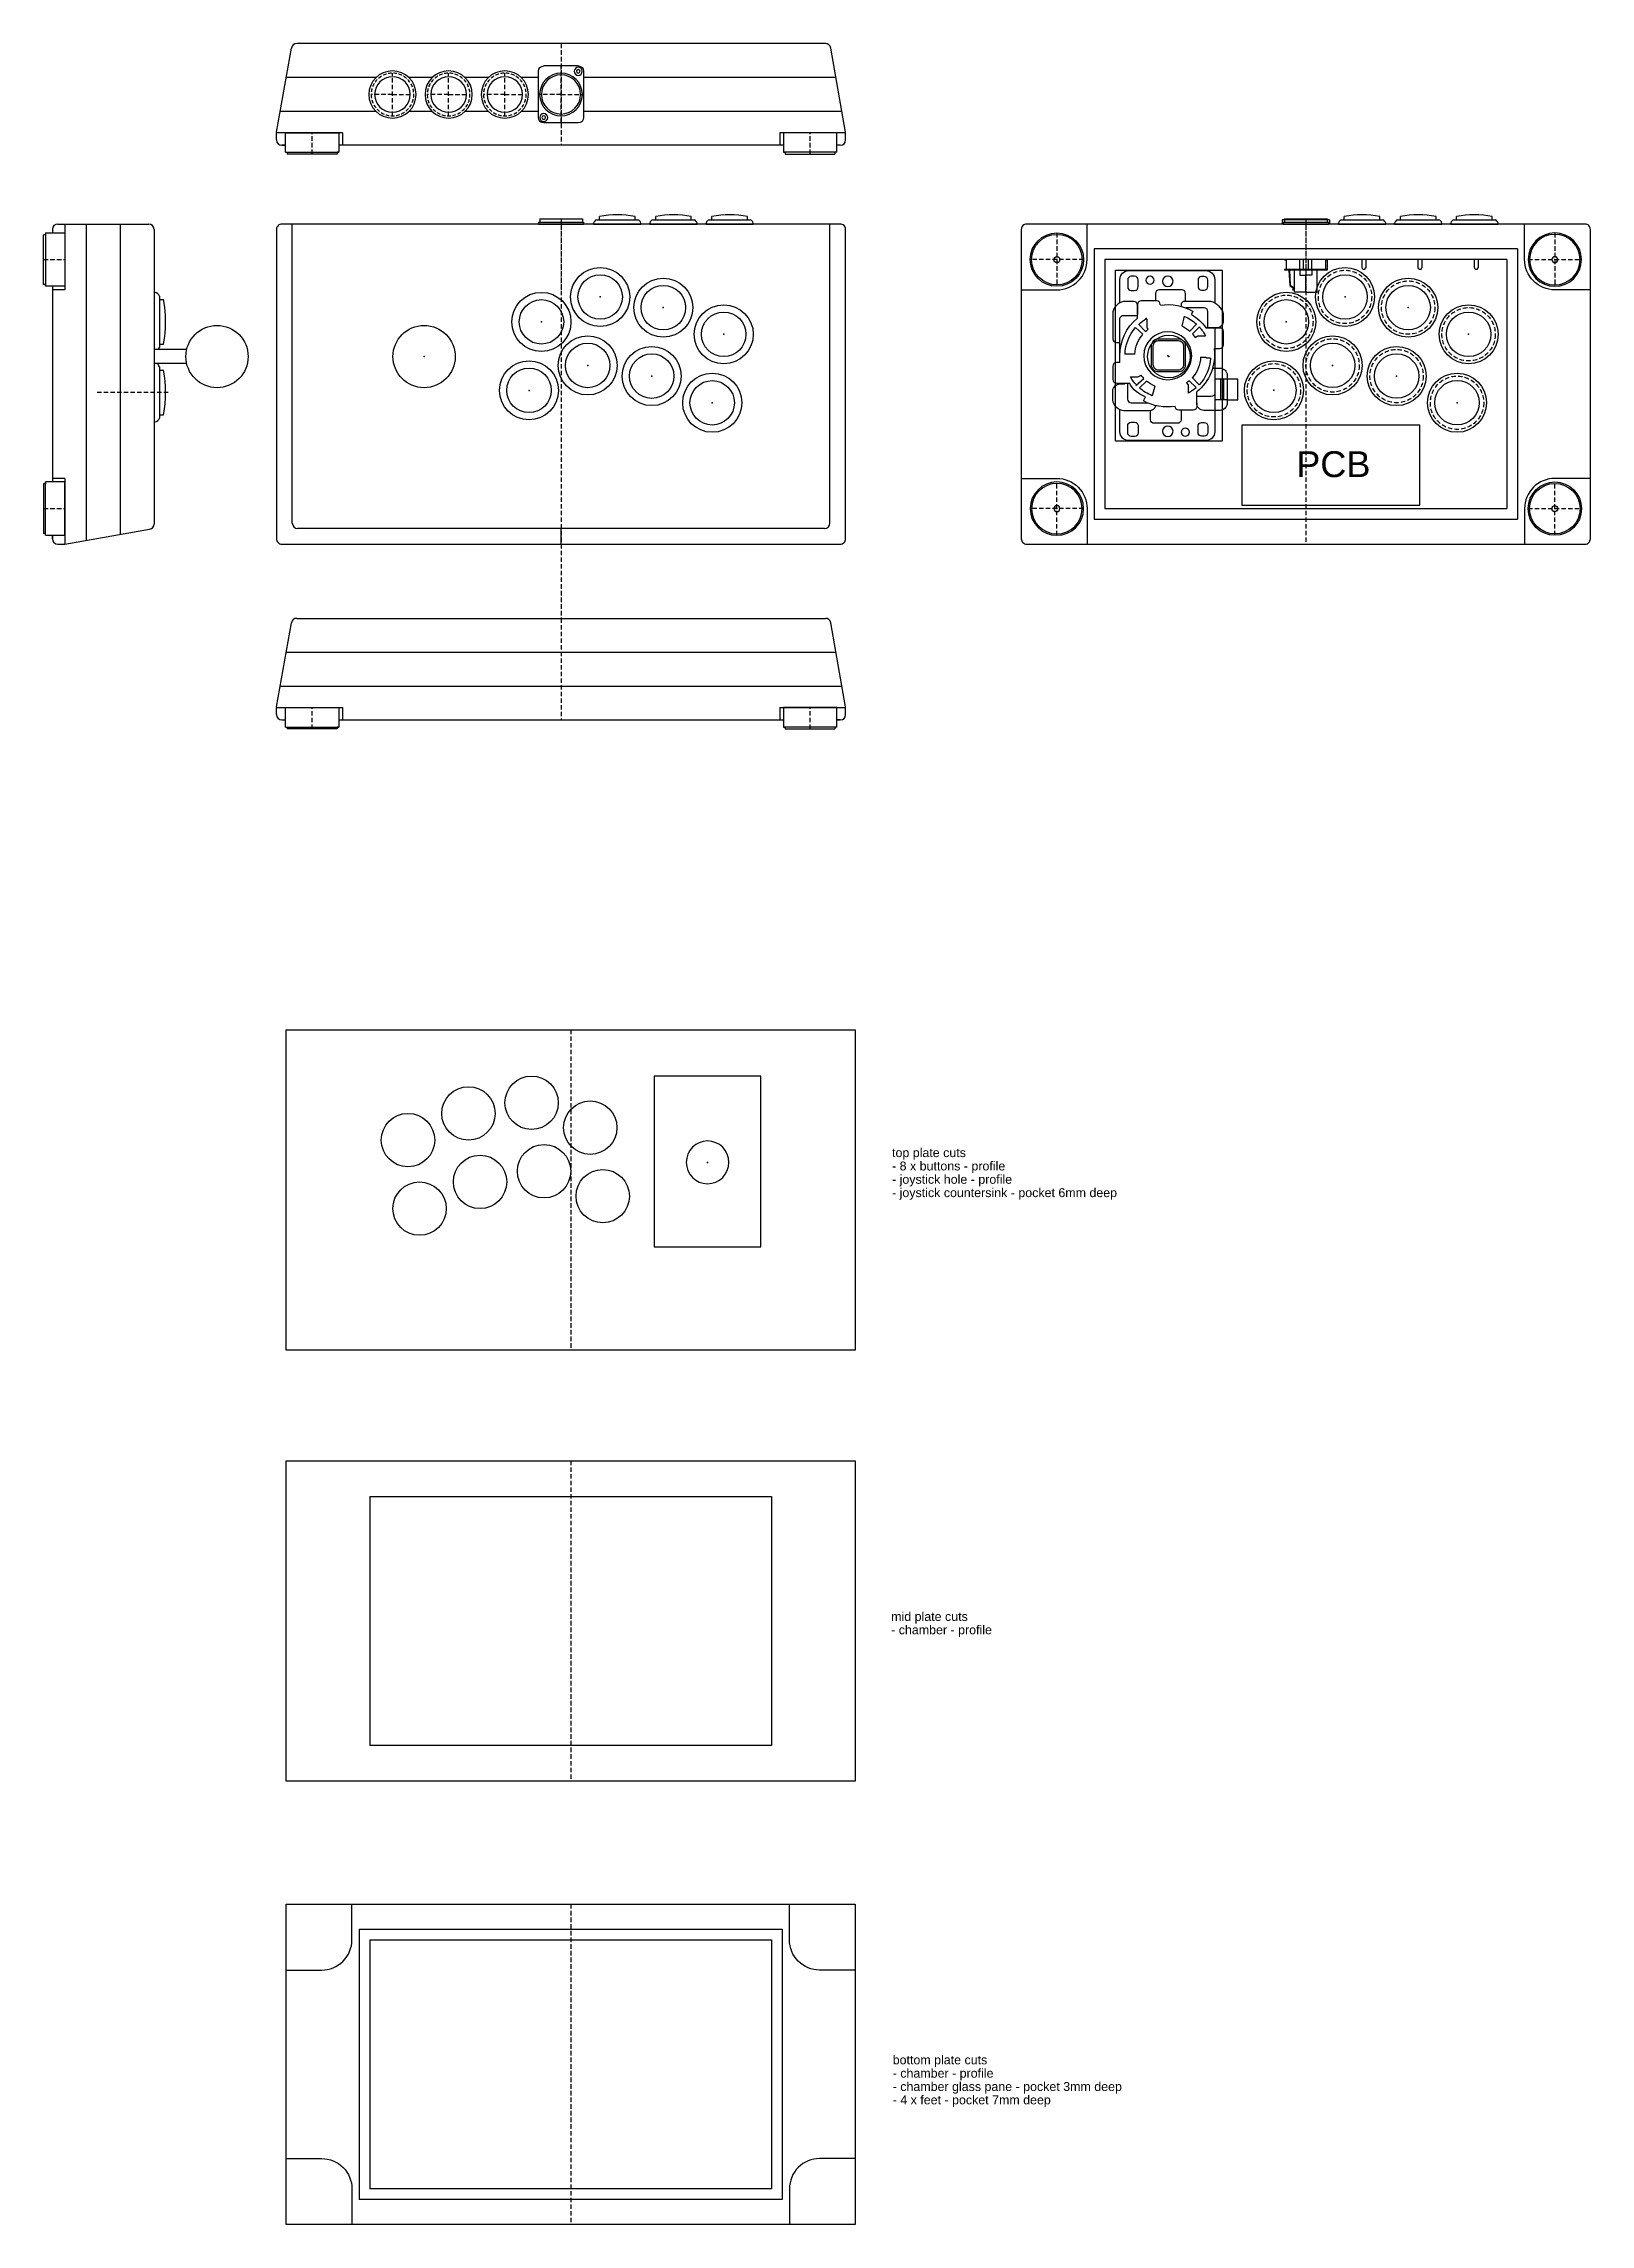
# Model space of a CAD drawing. Header units: inches. Extents: x -376 to 2041, y -1202 to 257.
# Drawn here: x 1171 to 2041, y -1202 to 24 of the extents above; entities that cross this region are included whole.
import ezdxf

# ---------------------------------------------------------------- set-up
doc = ezdxf.new("R2010")
doc.units = ezdxf.units.IN
doc.header["$LTSCALE"] = 5
doc.header["$MEASUREMENT"] = 0
doc.linetypes.add('DASH2', pattern=[0.75, 0.5, -0.25])
doc.linetypes.add('DASHED', pattern=[0.375, 0.25, -0.125])
doc.layers.add('Datum', color=4, linetype='DASH2', transparency=0.5)
doc.layers.add('Elements', color=1, linetype='Continuous')
doc.styles.get("Standard").update_dxf_attribs({"font": 'arial.ttf'})

msp = doc.modelspace()

# ---------------------------------------------------------------- texts
for s, p in [('top plate cuts', (1647.92542, -602.20527)), ('- 8 x buttons - profile', (1647.92542, -609.70527)), ('- joystick hole - profile', (1647.92542, -617.20527)), ('- joystick countersink - pocket 6mm deep', (1647.92542, -624.70527)), ('mid plate cuts', (1647.43468, -862.97701)), ('- chamber - profile', (1647.43468, -870.47701)), ('- chamber - profile', (1648.29815, -1119.74395)), ('bottom plate cuts', (1648.29815, -1112.24395)), ('- chamber glass pane - pocket 3mm deep', (1648.29815, -1127.24395)), ('- 4 x feet - pocket 7mm deep', (1648.29815, -1134.74395))]:
    msp.add_text(s, height=5).set_placement(p)

# ---------------------------------------------------------------- blocks, each defined once
blk = doc.blocks.new('rubber-foot-profile')
at = {"color": 1}
for p, q in [((-15, -11), (-15, 0)), ((-15, 0), (15, 0)), ((15, 0), (15, -11)), ((-15, -11), (-14, -11)), ((-15, -11), (15, -11)), ((-14, -11), (-14, -12)), ((14, -12), (-14, -12)), ((15, -11), (14, -11)), ((14, -11), (14, -12))]:
    blk.add_line(p, q, dxfattribs=at)
at = {"layer": 'Datum'}
blk.add_line((0, -12), (0, 0), dxfattribs=at)
blk = doc.blocks.new('usb-pass-through-profile')
at = {"color": 1}
for p, q in [((-22.6, 94.1), (-22.6, 68.1)), ((-19.6, 97.1), (-0.2, 97.1)), ((2.8, 68.1), (2.8, 94.1)), ((-19.6, 65.1), (-0.2, 65.1))]:
    blk.add_line(p, q, dxfattribs=at)
for centre, radius in [((-19.6, 94.1), 2.25), ((-9.9, 81.1), 12), ((-9.9, 81.1), 11), ((-19.6, 94.1), 1.01), ((-0.2, 68.1), 2.25), ((-0.2, 68.1), 1.01)]:
    blk.add_circle(centre, radius, dxfattribs=at)
for centre, start, end in [((-19.6, 94.1), 90, 180), ((-0.2, 94.1), 0, 90), ((-19.6, 68.1), 180, 270), ((-0.2, 68.1), 270, 0)]:
    blk.add_arc(centre, 3, start, end, dxfattribs=at)
at = {"layer": 'Datum'}
for p, q in [((-9.9, 65.1), (-9.9, 97.1)), ((-9.9, 81.1), (-22.6, 81.1)), ((-9.9, 81.1), (2.8, 81.1))]:
    blk.add_line(p, q, dxfattribs=at)
blk = doc.blocks.new('button-top')
at = {"layer": 'Datum'}
blk.add_circle((0, 0), 15, dxfattribs=at)
at = {"layer": 'Elements'}
for radius in [16.6, 12.5]:
    blk.add_circle((0, 0), radius, dxfattribs=at)
blk.add_point((0, 0), dxfattribs=at)
blk = doc.blocks.new('24-mm arcade button top')
at = {"layer": 'Datum'}
for p, q in [((-129.5, 82), (-129.5, 106)), ((-129.5, 94), (-139.5, 94)), ((-129.5, 94), (-117.5, 94))]:
    blk.add_line(p, q, dxfattribs=at)
at = {"color": 1, "xscale": 0.8, "yscale": 0.8, "zscale": 0.8}
blk.add_blockref('button-top', (-129.5, 94), dxfattribs=at)
blk = doc.blocks.new('astro-city-1-buttons')
at = {"color": 1}
for p in [(-246.2, 23.3), (-279.2, 9.3), (-210.7, 17.3), (-176.7, 2.3), (-253.2, -15.2), (-217.2, -21.2), (-286.2, -29.2), (-183.2, -36.2)]:
    blk.add_blockref('button-top', p, dxfattribs=at)
blk = doc.blocks.new('joystick plate pocket')
at = {"color": 1}
blk.add_lwpolyline([(555, -1.2), (555, 94.8), (615, 94.8), (615, -1.2)], close=True, dxfattribs=at)
blk.add_circle((585, 46.3), 12, dxfattribs=at)
blk.add_point((585, 46.3), dxfattribs=at)
blk = doc.blocks.new('ultimate-fighting-board')
at = {"color": 1}
for p, q in [((952.5, -298.6), (952.5, -343.6)), ((1052.5, -298.6), (952.5, -298.6)), ((1052.5, -343.6), (1052.5, -298.6)), ((952.5, -343.6), (1052.5, -343.6))]:
    blk.add_line(p, q, dxfattribs=at)
blk.add_text('PCB', height=14.54).set_placement((983, -327.8))
blk = doc.blocks.new('rubber-foot-plan')
at = {"color": 1}
for radius in [15, 14.2, 1.69]:
    blk.add_circle((0, 0), radius, dxfattribs=at)
blk.add_point((0, 0), dxfattribs=at)
at = {"layer": 'Datum'}
for p, q in [((0, 15), (0, -15)), ((15, 0), (-15, 0))]:
    blk.add_line(p, q, dxfattribs=at)
blk = doc.blocks.new('joystickbottom')
at = {"layer": 'Elements'}
for p, q in [((24.7, 16.4), (24.7, 22.3)), ((24.7, 22.3), (36.3, 22.3)), ((24.7, 16.4), (24.7, 9.5)), ((36.3, 14.3), (24.7, 14.3)), ((24.7, 12.9), (36.3, 12.9)), ((36.3, 22.3), (36.3, 9.5)), ((37.1, -3.1), (33.1, 0.7)), ((48.1, 4.9), (48.1, 7.1)), ((48.6, 4.4), (48.1, 4.9)), ((48.6, 1.5), (48.6, 4.4)), ((60.5, 0), (60.5, 4.3)), ((61.5, -3), (65.5, 0.9)), ((28.4, -5.2), (33, -5.2)), ((35.4, -4.8), (31.5, -0.9)), ((33, -5.2), (34.3, -6.3)), ((59.5, -1.5), (60.5, 0)), ((63, -4.5), (67, -0.7)), ((65.9, -8.8), (71.4, -7.5)), ((72.5, -3.5), (74.2, -2.6)), ((32.4, -24), (27, -25.5)), ((24.1, -30.4), (26.4, -29.2)), ((35.2, -28.6), (31.4, -32.6)), ((32.7, -34.7), (36.7, -30.2)), ((37.5, -33.5), (38.4, -31.6)), ((37.5, -37.6), (37.5, -33.5)), ((50.3, -35.2), (50.3, -40.7)), ((65.1, -34.8), (61.3, -30.8)), ((62.8, -29.3), (66.9, -33.1)), ((64.2, -27.7), (64.9, -28.3)), ((64.9, -28.3), (69.6, -28.3)), ((69.6, -28.3), (70.5, -29))]:
    blk.add_line(p, q, dxfattribs=at)
for points in [[(42.4, 8.2), (42.4, 12.4, 0.414214), (38.4, 16.4), (22.8, 16.4, 0.414214), (18.8, 12.4), (18.8, 3.4, 0.414214), (22.8, -0.6), (29.2, -0.6)], [(64.9, 4.6, 0.038741), (65, 4.9), (65, 12.2, 0.414214), (63, 14.2), (55.2, 14.2, 0.414214), (53.2, 12.2), (53.2, 9.1)], [(76.9, -9.2), (77.9, -9.2, 0.414214), (79.9, -7.2), (79.9, 7.2, 0.230405), (73, 14.2), (68.1, 14.2, 0.321801), (65, 11.1), (65, 4.5)], [(53.2, 9.5), (6.9, 9.5, 0.414214), (1.9, 4.5), (1.9, -38.5, 0.414214), (6.9, -43.5), (19.1, -43.5)], [(65, 9.5), (28.5, 9.5, 0.414214), (26.5, 7.5), (26.5, -0.6)], [(65, 5.6), (74.1, 5.6, -0.414214), (76.1, 3.6), (76.1, -6.7)], [(78.9, -43.5), (91.9, -43.5, 0.414214), (96.9, -38.5), (96.9, 4.5, 0.414214), (91.9, 9.5), (78.9, 9.5)], [(18.9, -9.4), (13.6, -9.4, 0.414214), (11.6, -11.4), (11.6, -24.4, 0.414214), (13.6, -26.4), (18.6, -26.4)], [(22.8, -0.6), (20.9, -0.6, 0.414214), (18.9, -2.6), (18.9, -10.6, 0.414214), (20.9, -12.6), (21, -12.6)], [(79.9, -6.9), (84.1, -6.9, -0.414214), (86.1, -8.9), (86.1, -21.6, -0.414214), (84.1, -23.6), (80, -23.6)], [(21.5, -23.5, 0.34255), (18.5, -27.3), (18.5, -41.1, 0.360932), (24.7, -47.5), (29.6, -47.5, 0.414214), (33.6, -43.5), (33.6, -40.7)], [(77.7, -21), (78, -21, -0.414214), (80, -23), (80, -31.7, -0.414214), (78, -33.7), (72.4, -33.7)], [(34, -39.3), (25.1, -39.3, -0.414214), (23.1, -37.3), (23.1, -28.2)], [(45.5, -43.5), (69.9, -43.5, 0.414214), (71.9, -41.5), (71.9, -33.7)], [(70.4, -33.7), (77.6, -33.7, -0.414214), (79.6, -35.7), (79.6, -41.6, -0.277133), (73.9, -47.5), (58.7, -47.5, -0.414214), (56.7, -45.5), (56.7, -43.5)], [(45.5, -43.5), (45.5, -45.5, -0.414214), (43.5, -47.5), (36, -47.5, -0.414214), (34, -45.5), (34, -38.2)]]:
    blk.add_lwpolyline(points, format="xyb", dxfattribs=at)
for points in [[(4.4, 3.6), (4.4, 2.1, 0.414214), (6.4, 0.1), (10, 0.1, 0.414214), (12, 2.1), (12, 3.6, 0.414214), (10, 5.6), (6.4, 5.6, 0.414214)], [(93.6, 3.6), (93.6, 2.1, -0.414214), (91.6, 0.1), (88, 0.1, -0.414214), (86, 2.1), (86, 3.6, -0.414214), (88, 5.6), (91.6, 5.6, -0.414214)], [(40.3, -11), (40.3, -21.9, 0.414214), (44.3, -25.9), (54.8, -25.9, 0.414214), (58.8, -21.9), (58.8, -11, 0.414214), (54.8, -7), (44.3, -7, 0.414214)], [(41.3, -11), (41.3, -21.9, 0.414214), (44.3, -24.9), (54.8, -24.9, 0.414214), (57.8, -21.9), (57.8, -11, 0.414214), (54.8, -8), (44.3, -8, 0.414214)], [(4.3, -35.3), (4.3, -37.2, 0.414214), (6.3, -39.2), (10.2, -39.2, 0.414214), (12.2, -37.2), (12.2, -35.3, 0.414214), (10.2, -33.3), (6.3, -33.3, 0.414214)], [(93.7, -35.3), (93.7, -37.2, -0.414214), (91.7, -39.2), (87.8, -39.2, -0.414214), (85.8, -37.2), (85.8, -35.3, -0.414214), (87.8, -33.3), (91.7, -33.3, -0.414214)]]:
    blk.add_lwpolyline(points, format="xyb", close=True, dxfattribs=at)
blk.add_lwpolyline([(33.6, -43.5), (34, -43.5)], dxfattribs=at)
blk.add_lwpolyline([(33.6, -43.5), (34, -43.5)], dxfattribs=at)
for centre, radius in [((6.6, -7), 2.27), ((49.3, -16.8), 13.4), ((7.1, -16.8), 2.93), ((90.9, -16.8), 2.93), ((91.5, -26.7), 2.27)]:
    blk.add_circle(centre, radius, dxfattribs=at)
for centre, radius, start, end in [((49.8, -17.1), 26.4, 82.6061, 141.3811), ((49.3, -16.8), 23.9, 93.0549, 132.8652), ((49.3, -16.8), 18.4, 92.3684, 131.774), ((49.3, -16.8), 23.9, 47.6826, 62.2278), ((49.8, -17.1), 26.4, 30.9461, 55.1216), ((49.3, -16.8), 23.9, 138.3262, 150.8382), ((49.3, -16.8), 18.4, 139.3301, 144.9862), ((49.3, -16.8), 18.4, 48.6585, 56.3342), ((49.3, -16.8), 18.4, 25.8092, 41.9846), ((49.3, -16.8), 23.9, 22.8668, 42.5379), ((49.3, -16.8), 28.6, 351.7045, 29.8901), ((49.3, -16.8), 28.6, 171.4903, 208.2797), ((49.3, -16.8), 18.4, 203.0293, 219.8524), ((42, -23.7), 16.6, 199.418, 241.0393), ((49.3, -16.8), 23.9, 201.2127, 221.2913), ((49.3, -16.8), 23.9, 226.9596, 240.3206), ((49.3, -16.8), 18.4, 226.6875, 233.6306), ((49.8, -17.1), 26.4, 268.9884, 321.1009), ((49.3, -16.8), 18.4, 272.8517, 310.5833), ((49.3, -16.8), 23.9, 272.191, 311.2181), ((49.3, -16.8), 18.4, 317.1221, 323.7453), ((49.3, -16.8), 23.9, 317.2782, 330.244)]:
    blk.add_arc(centre, radius, start, end, dxfattribs=at)
blk.add_point((49.3, -16.8), dxfattribs=at)
blk = doc.blocks.new('joystick bottom')
at = {"layer": 'Elements', "linetype": 'DASHED', "ltscale": 15, "xscale": 1.006397965095784, "yscale": 1.006397965095784, "zscale": 1.006397965095784}
blk.add_blockref('joystickbottom', (-49.7, 16.9), dxfattribs=at)

# ---------------------------------------------------------------- linework, layer by layer
at = {"color": 1}
for p, q in [((1301.865, -26.04478), (1310.21628, 21.31768)), ((1610.46814, 23.79674), (1313.1707, 23.79674)), ((1621.77384, -26.04478), (1613.42256, 21.31768)), ((1357.7666, 4.74674), (1307.29437, 4.74674)), ((1389.3666, 4.74674), (1376.2742, 4.74674)), ((1420.96562, 4.74674), (1407.8742, 4.74674)), ((1449.11942, 4.74674), (1439.47322, 4.74674)), ((1616.34447, 4.74674), (1474.51942, 4.74674)), ((1357.7666, -14.30326), (1303.93534, -14.30326)), ((1389.3666, -14.30326), (1376.2742, -14.30326)), ((1420.96562, -14.30326), (1407.8742, -14.30326)), ((1449.11942, -14.30326), (1439.47322, -14.30326)), ((1619.7035, -14.30326), (1474.51942, -14.30326)), ((1301.81942, -30.35326), (1301.81942, -26.30326)), ((1338.81942, -26.30326), (1301.81942, -26.30326)), ((1301.81942, -30.35326), (1301.81942, -26.56573)), ((1304.81942, -33.35326), (1306.81942, -33.35326)), ((1306.81942, -33.35326), (1304.81942, -33.35326)), ((1586.81942, -33.35326), (1336.81942, -33.35326)), ((1338.81942, -26.30326), (1338.81942, -33.35326)), ((1580.81942, -33.35326), (1580.81942, -33.35326)), ((1580.81942, -33.35326), (1580.81942, -33.35326)), ((1584.81942, -26.30326), (1584.81942, -33.35326)), ((1621.81942, -26.30326), (1584.81942, -26.30326)), ((1618.81942, -33.35326), (1616.81942, -33.35326)), ((1621.81942, -30.35326), (1621.81942, -26.56573)), ((1483.41942, -75.23438), (1483.41942, -73.4238)), ((1503.41942, -75.23438), (1503.41942, -73.4238)), ((1515.01844, -75.23438), (1515.01844, -73.4238)), ((1535.01844, -75.23438), (1535.01844, -73.4238)), ((1546.61844, -75.23438), (1546.61844, -73.4238)), ((1566.61844, -75.23438), (1566.61844, -73.4238)), ((1902.21743, -75.23438), (1902.21743, -73.4238)), ((1922.21743, -75.23438), (1922.21743, -73.4238)), ((1933.81645, -75.23438), (1933.81645, -73.4238)), ((1953.81645, -75.23438), (1953.81645, -73.4238)), ((1965.41645, -75.23438), (1965.41645, -73.4238)), ((1985.41645, -75.23438), (1985.41645, -73.4238)), ((1175.78916, -80.63438), (1175.78916, -82.63438)), ((1175.78916, -80.63438), (1175.78916, -82.63438)), ((1178.78916, -77.63438), (1182.83916, -77.63438)), ((1182.83916, -77.63438), (1229.93916, -77.63438)), ((1182.83916, -77.63438), (1182.83916, -114.63438)), ((1194.83916, -77.63438), (1194.83916, -255.51846)), ((1213.88916, -77.63438), (1213.88916, -252.15943)), ((1232.93916, -80.63438), (1232.93916, -246.2831)), ((1310.6534, -245.8004), (1310.6534, -77.63438)), ((1449.11942, -76.63438), (1474.51942, -76.63438)), ((1449.11942, -76.63438), (1449.11942, -77.63438)), ((1449.11942, -77.63438), (1474.51942, -77.63438)), ((1449.81942, -74.63438), (1473.81942, -74.63438)), ((1449.81942, -74.63438), (1449.81942, -76.63438)), ((1449.81942, -74.63438), (1449.81942, -76.63438)), ((1473.81942, -74.63438), (1473.81942, -76.63438)), ((1474.51942, -76.63438), (1474.51942, -77.63438)), ((1480.13942, -77.63438), (1480.13942, -77.08561)), ((1480.13942, -77.63438), (1506.69942, -77.63438)), ((1506.69942, -77.63438), (1506.69942, -77.08561)), ((1511.73844, -77.63438), (1511.73844, -77.08561)), ((1511.73844, -77.63438), (1538.29844, -77.63438)), ((1538.29844, -77.63438), (1538.29844, -77.08561)), ((1543.33844, -77.63438), (1543.33844, -77.08561)), ((1543.33844, -77.63438), (1569.89844, -77.63438)), ((1569.89844, -77.63438), (1569.89844, -77.08561)), ((1612.98544, -245.8004), (1612.98544, -77.63438)), ((1893.89743, -75.23438), (1867.33743, -75.23438)), ((1867.33743, -75.23438), (1867.33743, -77.63438)), ((1867.91743, -76.63438), (1893.31743, -76.63438)), ((1867.91743, -76.63438), (1867.91743, -77.63438)), ((1867.91743, -77.63438), (1893.31743, -77.63438)), ((1868.61743, -74.63438), (1892.61743, -74.63438)), ((1868.61743, -74.63438), (1868.61743, -76.63438)), ((1868.61743, -74.63438), (1868.61743, -76.63438)), ((1892.61743, -74.63438), (1892.61743, -76.63438)), ((1893.31743, -76.63438), (1893.31743, -77.63438)), ((1893.89743, -75.23438), (1893.89743, -77.63438)), ((1898.93743, -77.63438), (1898.93743, -77.08561)), ((1898.93743, -77.63438), (1925.49743, -77.63438)), ((1925.49743, -77.63438), (1925.49743, -77.08561)), ((1930.53645, -77.63438), (1930.53645, -77.08561)), ((1930.53645, -77.63438), (1957.09645, -77.63438)), ((1957.09645, -77.63438), (1957.09645, -77.08561)), ((1962.13645, -77.63438), (1962.13645, -77.08561)), ((1962.13645, -77.63438), (1988.69645, -77.63438)), ((1988.69645, -77.63438), (1988.69645, -77.08561)), ((1761.61743, -91.63438), (1761.61743, -243.63438)), ((1767.61743, -97.63438), (1767.61743, -237.63438)), ((1868.61743, -97.63438), (1868.61743, -97.77557)), ((1868.61743, -97.77557), (1869.61743, -97.77557)), ((1869.61743, -97.63438), (1869.61743, -103.23438)), ((1877.29058, -103.23438), (1877.29058, -97.63438)), ((1879.20387, -103.23438), (1879.20387, -97.63438)), ((1882.03098, -103.23438), (1882.03098, -97.63438)), ((1883.94427, -103.2452), (1883.94427, -97.63438)), ((1891.61743, -97.63438), (1891.61743, -103.23438)), ((1891.62517, -97.77557), (1892.61743, -97.77557)), ((1892.61743, -97.77557), (1892.61743, -97.63438)), ((1892.61743, -97.63438), (1892.61743, -103.63438)), ((1914.306, -97.63438), (1914.306, -102.21567)), ((1945.90502, -97.63438), (1945.90502, -102.21567)), ((1977.50502, -97.63438), (1977.50502, -102.21567)), ((1993.61743, -97.63438), (1993.61743, -237.63438)), ((1993.61743, -97.63438), (1993.61743, -237.63438)), ((1999.61743, -91.63438), (1999.61743, -243.63438)), ((1892.61743, -103.23438), (1868.61743, -103.23438)), ((1868.61743, -103.23438), (1868.61743, -103.48438)), ((1892.61743, -103.48438), (1868.61743, -103.48438)), ((1869.61743, -103.23438), (1891.61743, -103.23438)), ((1869.61743, -103.23438), (1891.61743, -103.23438)), ((1869.61743, -103.23438), (1891.61743, -103.23438)), ((1871.10204, -103.48438), (1871.52051, -112.22962)), ((1871.35233, -103.48438), (1871.76419, -112.09161)), ((1874.26743, -115.90438), (1874.26743, -103.48438)), ((1880.61743, -103.48438), (1877.29058, -103.48438)), ((1877.29058, -103.48438), (1877.29058, -106.47216)), ((1877.29058, -106.47216), (1880.61743, -106.47216)), ((1883.94427, -106.47216), (1880.61743, -106.47216)), ((1880.61743, -115.90438), (1880.61743, -106.47216)), ((1883.94427, -103.48438), (1883.94427, -106.47216)), ((1886.96743, -115.90438), (1886.96743, -103.48438)), ((1892.61743, -103.48438), (1892.61743, -103.23438)), ((1912.70954, -102.99438), (1912.21743, -102.21567)), ((1912.70954, -102.99438), (1913.81388, -102.99438)), ((1913.81388, -102.99438), (1914.306, -102.21567)), ((1944.30857, -102.99438), (1943.81645, -102.21567)), ((1944.30857, -102.99438), (1945.4129, -102.99438)), ((1945.4129, -102.99438), (1945.90502, -102.21567)), ((1975.90857, -102.99438), (1975.41645, -102.21567)), ((1975.90857, -102.99438), (1977.0129, -102.99438)), ((1977.0129, -102.99438), (1977.50502, -102.21567)), ((1175.78916, -112.63438), (1175.78916, -222.63438)), ((1182.83916, -114.63438), (1175.78916, -114.63438)), ((1175.78916, -118.63438), (1175.78916, -118.63438)), ((1175.78916, -118.63438), (1175.78916, -118.63438)), ((1232.93916, -116.03438), (1232.93916, -149.23438)), ((1232.93916, -116.03438), (1233.62513, -116.03438)), ((1235.93916, -120.13438), (1238.20239, -120.13438)), ((1871.52051, -112.22962), (1873.87502, -113.79929)), ((1871.76419, -112.09161), (1874.26743, -113.76043)), ((1873.87502, -113.79929), (1873.04168, -114.63262)), ((1873.04168, -114.63262), (1873.21846, -114.8094)), ((1874.26743, -113.76043), (1873.21846, -114.8094)), ((1880.61743, -115.90438), (1874.26743, -115.90438)), ((1880.61743, -115.90438), (1886.96743, -115.90438)), ((1235.93916, -145.13438), (1238.20239, -145.13438)), ((1251.31214, -148.13438), (1232.93916, -148.13438)), ((1232.93916, -155.72236), (1232.93916, -188.92236)), ((1251.31214, -156.13438), (1232.93916, -156.13438)), ((1235.93916, -159.82236), (1238.20239, -159.82236)), ((1232.93916, -188.92236), (1233.62513, -188.92236)), ((1235.93916, -184.82236), (1238.20239, -184.82236)), ((1182.83916, -220.63438), (1175.78916, -220.63438)), ((1182.83916, -220.63438), (1182.83916, -257.63438)), ((1175.78916, -254.63438), (1175.78916, -252.63438)), ((1175.78916, -252.63438), (1175.78916, -254.63438)), ((1175.78916, -252.63438), (1175.78916, -254.63438)), ((1182.83916, -257.63438), (1230.46011, -249.23752)), ((1609.98544, -248.8004), (1313.6534, -248.8004)), ((1461.81942, -257.63438), (1461.81942, -248.8004)), ((1178.78916, -257.63438), (1182.83916, -257.63438)), ((1178.78916, -257.63438), (1182.83916, -257.63438)), ((1301.865, -349.15533), (1310.21628, -301.79286)), ((1313.1707, -299.31381), (1610.46814, -299.31381)), ((1621.77384, -349.15533), (1613.42256, -301.79286)), ((1307.29437, -318.36381), (1616.34447, -318.36381)), ((1303.93534, -337.41381), (1619.7035, -337.41381)), ((1301.81942, -353.46381), (1301.81942, -349.67627)), ((1301.83084, -349.4148), (1338.81942, -349.41381)), ((1338.81942, -349.41381), (1338.81942, -356.46381)), ((1584.81942, -349.41381), (1584.81942, -356.46381)), ((1584.81942, -349.41381), (1621.80792, -349.41381)), ((1621.81942, -353.46381), (1621.81942, -349.67627)), ((1621.81942, -353.46381), (1621.81942, -349.67627)), ((1304.81942, -356.46381), (1306.81942, -356.46381)), ((1336.81942, -356.46381), (1586.81942, -356.46381)), ((1342.81942, -356.46381), (1342.81942, -356.46381)), ((1342.81942, -356.46381), (1342.81942, -356.46381)), ((1618.81942, -356.46381), (1616.81942, -356.46381)), ((1616.81942, -356.46381), (1618.81942, -356.46381)), ((1627.21821, -530.66028), (1627.21821, -710.66028)), ((1627.21821, -772.97701), (1627.21821, -952.97701)), ((1354.21821, -792.97701), (1354.21821, -932.97701)), ((1354.21821, -792.97701), (1354.21821, -932.97701)), ((1580.21821, -792.97701), (1580.21821, -932.97701)), ((1627.21821, -1022.24395), (1627.21821, -1202.24395)), ((1348.21821, -1036.24395), (1348.21821, -1188.24395)), ((1586.21821, -1036.24395), (1586.21821, -1188.24395)), ((1354.21821, -1042.24395), (1354.21821, -1182.24395)), ((1354.21821, -1042.24395), (1354.21821, -1182.24395)), ((1580.21821, -1042.24395), (1580.21821, -1182.24395))]:
    msp.add_line(p, q, dxfattribs=at)
for points in [[(1301.81942, -80.63438), (1301.81942, -254.63438, 0.4142135624), (1304.81942, -257.63438), (1618.81942, -257.63438, 0.4142135624), (1621.81942, -254.63438), (1621.81942, -80.63438, 0.4142135624), (1618.81942, -77.63438), (1304.81942, -77.63438, 0.4142135624)], [(1720.61743, -80.63438), (1720.61743, -254.63438, 0.4142135624), (1723.61743, -257.63438), (2037.61743, -257.63438, 0.4142135624), (2040.61743, -254.63438), (2040.61743, -80.63438, 0.4142135624), (2037.61743, -77.63438), (1723.61743, -77.63438, 0.4142135624)]]:
    msp.add_lwpolyline(points, format="xyb", close=True, dxfattribs=at)
for points in [[(1720.61743, -114.63438), (1740.61743, -114.63438, 0.4142135624), (1757.61743, -97.63438, 0), (1757.61743, -77.63438)], [(2040.61743, -114.63438), (2020.61743, -114.63438, -0.4142135624), (2003.61743, -97.63438, 0), (2003.61743, -77.63438)], [(1720.61743, -220.63438), (1740.61743, -220.63438, -0.4142135624), (1757.61743, -237.63438, 0), (1757.61743, -257.63438)], [(2040.61743, -220.63438), (2020.61743, -220.63438, 0.4142135624), (2003.61743, -237.63438, 0), (2003.61743, -257.63438)], [(1307.21821, -1059.24395), (1327.21821, -1059.24395, 0.4142135624), (1344.21821, -1042.24395, 0), (1344.21821, -1022.24395)], [(1627.21821, -1059.24395), (1607.21821, -1059.24395, -0.4142135624), (1590.21821, -1042.24395, 0), (1590.21821, -1022.24395)], [(1307.21821, -1165.24395), (1327.21821, -1165.24395, -0.4142135624), (1344.21821, -1182.24395, 0), (1344.21821, -1202.24395)], [(1627.21821, -1165.24395), (1607.21821, -1165.24395, 0.4142135624), (1590.21821, -1182.24395, 0), (1590.21821, -1202.24395)]]:
    msp.add_lwpolyline(points, format="xyb", dxfattribs=at)
for points in [[(1999.61743, -91.63438), (1761.61743, -91.63438)], [(1993.61743, -97.63438), (1767.61743, -97.63438)], [(1761.61743, -243.63438), (1999.61743, -243.63438)], [(1767.61743, -237.63438), (1993.61743, -237.63438)], [(1354.21821, -792.97701), (1580.21821, -792.97701)], [(1580.21821, -932.97701), (1354.21821, -932.97701)], [(1348.21821, -1036.24395), (1586.21821, -1036.24395)], [(1354.21821, -1042.24395), (1580.21821, -1042.24395)], [(1586.21821, -1188.24395), (1348.21821, -1188.24395)], [(1580.21821, -1182.24395), (1354.21821, -1182.24395)]]:
    msp.add_lwpolyline(points, dxfattribs=at)
for points in [[(1627.21821, -530.66028), (1627.21821, -710.66028), (1307.21821, -710.66028), (1307.21821, -530.66028)], [(1627.21821, -772.97701), (1627.21821, -952.97701), (1307.21821, -952.97701), (1307.21821, -772.97701)], [(1627.21821, -1022.24395), (1627.21821, -1202.24395), (1307.21821, -1202.24395), (1307.21821, -1022.24395)]]:
    msp.add_lwpolyline(points, close=True, dxfattribs=at)
for centre in [(1268.34887, -152.13438), (1384.79844, -152.13438)]:
    msp.add_circle(centre, 17.5, dxfattribs=at)
for centre, radius, start, end in [((1313.1707, 20.79674), 3, 90, 170), ((1610.46814, 20.79674), 3, 10, 90), ((1304.81942, -26.56573), 3, 170, 180), ((1304.81942, -30.35326), 3, 180, 270), ((1618.81942, -30.35326), 3, 270, 0), ((1618.81942, -26.56573), 3, 0, 10), ((1493.41942, -122.37692), 49.96407, 78.45462985, 101.54537015), ((1525.01844, -122.37692), 49.96407, 78.45462985, 101.54537015), ((1556.61844, -122.37692), 49.96407, 78.45462985, 101.54537015), ((1912.21743, -122.37692), 49.96407, 78.45462985, 101.54537015), ((1943.81645, -122.37692), 49.96407, 78.45462985, 101.54537015), ((1975.41645, -122.37692), 49.96407, 78.45462985, 101.54537015), ((1178.78916, -80.63438), 3, 90, 180), ((1229.93916, -80.63438), 3, 0, 90), ((1482.77567, -77.79844), 2.73093, 110.13272429, 164.86929754), ((1504.06317, -77.79844), 2.73093, 15.13070246, 69.86727571), ((1514.3747, -77.79844), 2.73093, 110.13272429, 164.86929754), ((1535.66219, -77.79844), 2.73093, 15.13070246, 69.86727571), ((1545.9747, -77.79844), 2.73093, 110.13272429, 164.86929754), ((1567.26219, -77.79844), 2.73093, 15.13070246, 69.86727571), ((1901.57368, -77.79844), 2.73093, 110.13272429, 164.86929754), ((1922.86117, -77.79844), 2.73093, 15.13070246, 69.86727571), ((1933.1727, -77.79844), 2.73093, 110.13272429, 164.86929754), ((1954.4602, -77.79844), 2.73093, 15.13070246, 69.86727571), ((1964.7727, -77.79844), 2.73093, 110.13272429, 164.86929754), ((1986.0602, -77.79844), 2.73093, 15.13070246, 69.86727571), ((1232.73409, -119.3297), 3.41366, 20.13272429, 74.86929754), ((1177.01099, -132.63438), 62.45508, 348.45462985, 11.54537015), ((1232.73409, -145.93907), 3.41366, 319.97679489, 339.86727571), ((1232.73409, -159.01768), 3.41366, 20.13272429, 57.63299993), ((1177.01099, -172.32236), 62.45508, 348.45462985, 11.54537015), ((1232.73409, -185.62705), 3.41366, 285.13070246, 339.86727571), ((1178.78916, -254.63438), 3, 180, 270), ((1229.93916, -246.2831), 3, 280, 360), ((1313.6534, -245.8004), 3, 180, 270), ((1609.98544, -245.8004), 3, 270, 0), ((1313.1707, -302.31381), 3, 90, 170), ((1610.46814, -302.31381), 3, 10, 90), ((1304.81942, -349.67627), 3, 170, 180), ((1304.81942, -353.46381), 3, 180, 270), ((1618.81942, -353.46381), 3, 270, 0), ((1618.81942, -349.67627), 3, 0, 10)]:
    msp.add_arc(centre, radius, start, end, dxfattribs=at)
msp.add_point((1384.79844, -152.13438), dxfattribs=at)
at = {"layer": 'Datum'}
for p, q in [((1461.81942, 23.79674), (1461.81942, -33.35326)), ((1461.81942, -74.63438), (1461.81942, -115.90438)), ((1461.81942, -77.63438), (1461.81942, -299.31381)), ((1880.61743, -74.63438), (1880.61743, -115.90438)), ((1880.61743, -77.63438), (1880.61743, -257.63438)), ((1240.91576, -172.32236), (1199.70817, -172.32236)), ((1461.81942, -299.31381), (1461.81942, -356.46381)), ((1467.21821, -530.66028), (1467.21821, -710.66028)), ((1467.21821, -772.97701), (1467.21821, -952.97701)), ((1467.21821, -1022.24395), (1467.21821, -1202.24395))]:
    msp.add_line(p, q, dxfattribs=at)
at = {"layer": 'Elements'}
for p, q in [((1481.8357, -75.23438), (1505.00314, -75.23438)), ((1513.43472, -75.23438), (1536.60217, -75.23438)), ((1545.03472, -75.23438), (1568.20217, -75.23438)), ((1900.6337, -75.23438), (1923.80115, -75.23438)), ((1932.23273, -75.23438), (1955.40017, -75.23438)), ((1963.83273, -75.23438), (1987.00017, -75.23438)), ((1235.93916, -118.15473), (1235.93916, -147.11403)), ((1235.93916, -157.84271), (1235.93916, -186.80202))]:
    msp.add_line(p, q, dxfattribs=at)
at = {"layer": 'Elements', "color": 1}
for p, q in [((1912.21743, -102.21567), (1912.21743, -97.63438)), ((1943.81645, -102.21567), (1943.81645, -97.63438)), ((1975.41645, -102.21567), (1975.41645, -97.63438))]:
    msp.add_line(p, q, dxfattribs=at)
at = {"layer": 'Elements'}
for centre, radius in [((1483.79844, -118.63438), 16.6), ((1483.79844, -118.63438), 12.5), ((1519.29844, -124.63438), 16.6), ((1450.79844, -132.63438), 16.6), ((1450.79844, -132.63438), 12.5), ((1519.29844, -124.63438), 12.5), ((1553.29844, -139.63438), 16.6), ((1553.29844, -139.63438), 12.5), ((1476.79844, -157.13438), 16.6), ((1476.79844, -157.13438), 12.5), ((1512.79844, -163.13438), 16.6), ((1443.79844, -171.13438), 16.6), ((1443.79844, -171.13438), 12.5), ((1512.79844, -163.13438), 12.5), ((1546.79844, -178.13438), 16.6), ((1546.79844, -178.13438), 12.5), ((1409.73918, -577.66028), 15), ((1445.23918, -571.66028), 15), ((1478.23918, -585.66028), 15), ((1375.73918, -592.66028), 15), ((1452.23918, -610.16028), 15), ((1416.23918, -616.16028), 15), ((1485.23918, -624.16028), 15), ((1382.23918, -631.16028), 15)]:
    msp.add_circle(centre, radius, dxfattribs=at)
for p in [(1483.79844, -118.63438), (1450.79844, -132.63438), (1519.29844, -124.63438), (1553.29844, -139.63438), (1476.79844, -157.13438), (1443.79844, -171.13438), (1512.79844, -163.13438), (1546.79844, -178.13438)]:
    msp.add_point(p, dxfattribs=at)

# ---------------------------------------------------------------- block references
at = {"color": 1, "xscale": -1}
for name, p, rotation in [('24-mm arcade button top', (1237.49092, -98.81428), 359.9999999999999), ('24-mm arcade button top', (1269.09092, -98.81428), 359.9999999999999), ('24-mm arcade button top', (1300.68994, -98.81428), 359.9999999999999), ('usb-pass-through-profile', (1451.87792, -85.88613), 359.9999999999999), ('rubber-foot-profile', (1601.81942, -26.30326), 359.9999999999999), ('joystick bottom', (1802.97434, -151.62536), 270), ('rubber-foot-profile', (1182.83916, -237.63438), 269.9999999999998), ('rubber-foot-plan', (1740.61743, -237.63438), 180)]:
    msp.add_blockref(name, p, dxfattribs=dict(at, rotation=rotation))
at = {"color": 1}
for name, p, rotation in [('rubber-foot-profile', (1321.81942, -26.30326), 359.9999999999999), ('rubber-foot-profile', (1182.83916, -97.63438), 269.9999999999998), ('rubber-foot-plan', (2020.61743, -237.63438), 180)]:
    msp.add_blockref(name, p, dxfattribs=dict(at, rotation=rotation))
for name, p in [('rubber-foot-plan', (1740.61743, -97.63438)), ('joystick plate pocket', (1218.6166, -198.43291)), ('astro-city-1-buttons', (2148.83914, -141.91751)), ('ultimate-fighting-board', (892.19417, 107.88517)), ('rubber-foot-profile', (1321.81942, -349.41381))]:
    msp.add_blockref(name, p, dxfattribs=at)
at = {"color": 1, "xscale": -1}
for name, p in [('rubber-foot-plan', (2020.61743, -97.63438)), ('rubber-foot-profile', (1601.81942, -349.41381)), ('joystick plate pocket', (2129.21903, -651.4588))]:
    msp.add_blockref(name, p, dxfattribs=at)

msp.set_redraw_order([(e.dxf.handle, doc.entitydb.next_handle()) for e in msp.query("TEXT MTEXT ATTDEF DIMENSION ARC_DIMENSION")])  # texts and dimensions are drawn at this point

doc.saveas('drawing.dxf')
